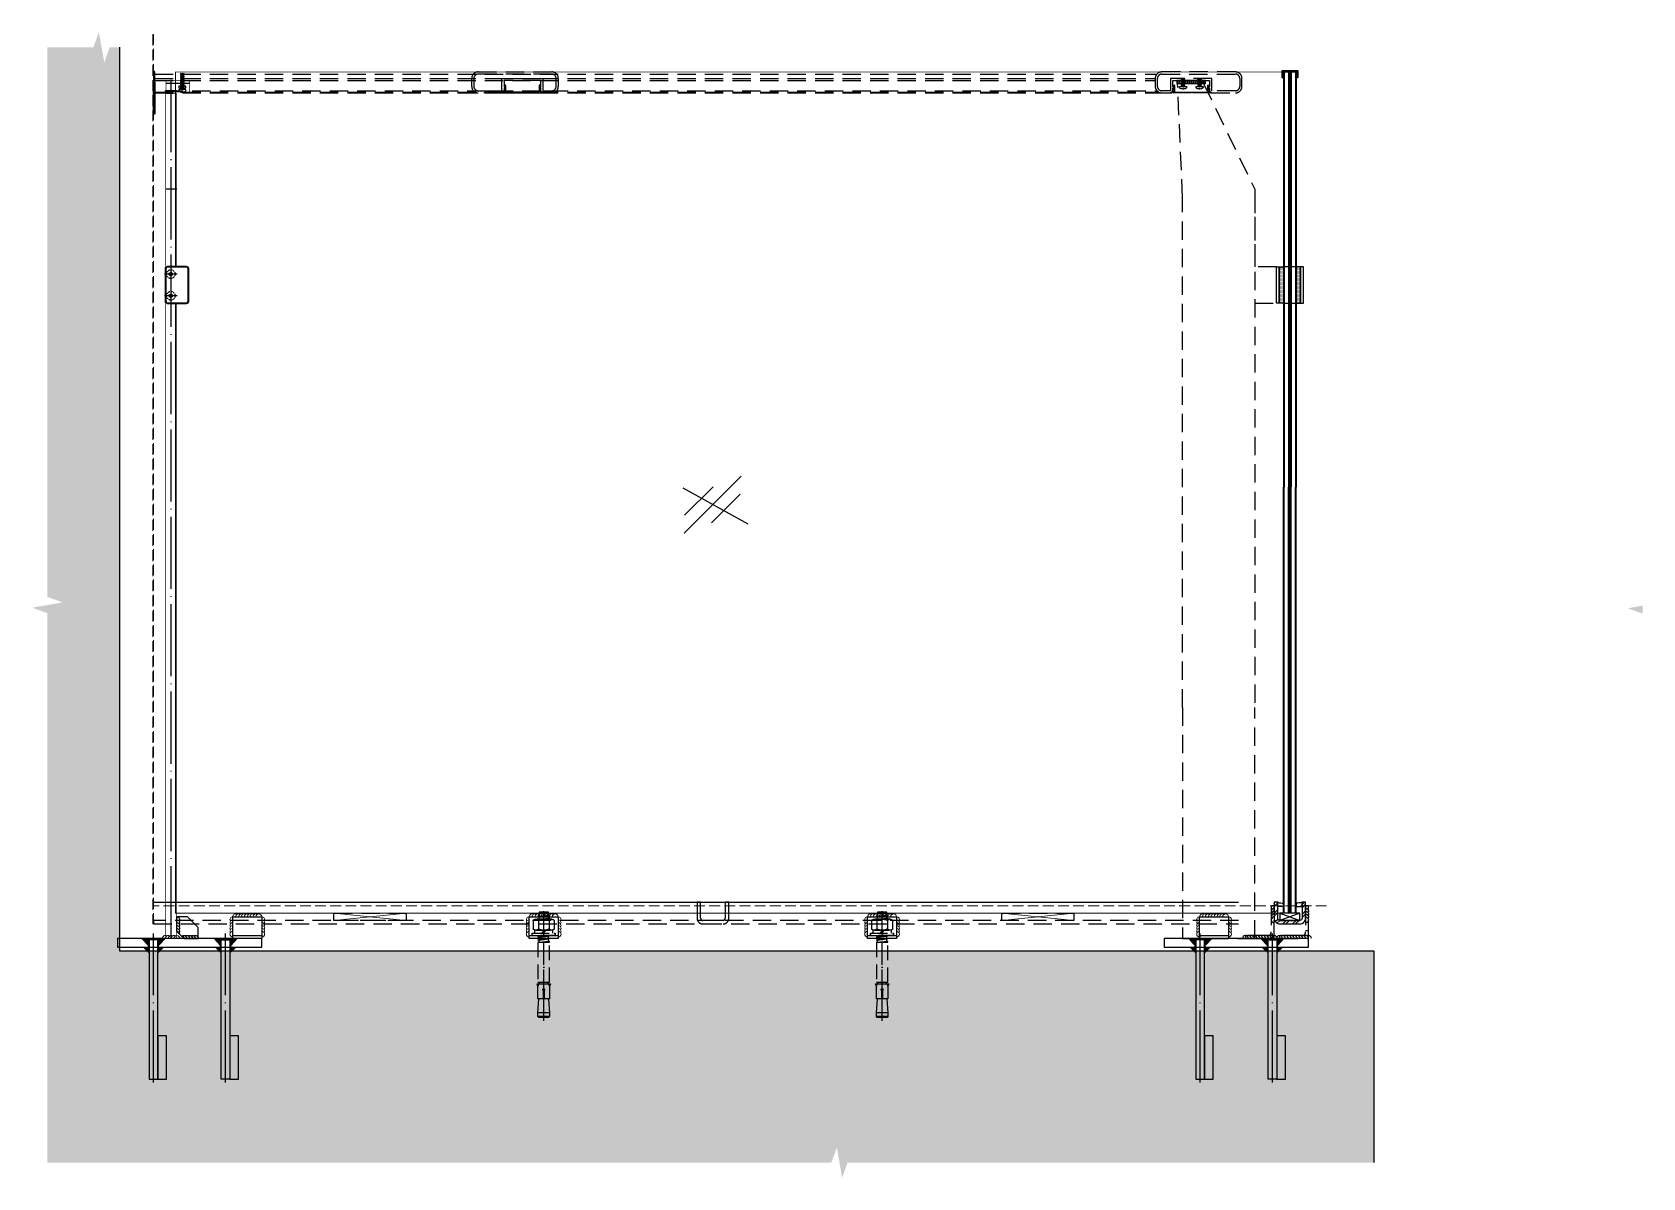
# Model space of a CAD drawing. Header units: millimetres. Extents: x 2 to 2233, y -18 to 1568.
import ezdxf

# ---------------------------------------------------------------- set-up
doc = ezdxf.new("R2010")
doc.units = ezdxf.units.MM
for name, pattern in [('CENTER', [2, 1.25, -0.25, 0.25, -0.25]), ('DASH', [0.35, 0.25, -0.1]), ('DASHED', [19.05, 12.7, -6.35]), ('DOTE', [2.42, 2, -0.2, 0.02, -0.2]), ('HIDDEN', [9.525, 6.35, -3.175])]:
    doc.linetypes.add(name, pattern=pattern)
for name, color, linetype in [('@F03_Section_Glass', 4, 'Continuous'), ('@F05_Section_Steel', 24, 'Continuous'), ('@F09_Submate', 8, 'Continuous'), ('@F17_Gridline_Other', 132, 'Continuous'), ('@F19_DIM', 7, 'Continuous'), ('@F20_Fill', 251, 'Continuous'), ('A-Wind', 4, 'Continuous'), ('DIM', 8, 'Continuous'), ('F01_Section_Alu.E', 92, 'Continuous'), ('F04_Section_Stone', 190, 'Continuous'), ('F06_Section_Steel', 24, 'Continuous'), ('F08_Hardware', 13, 'Continuous'), ('F09_Submate', 8, 'Continuous'), ('F11_Hardware', 13, 'Continuous'), ('F23_Wall', 2, 'Continuous'), ('F25_Stru_Fill', 252, 'Continuous'), ('F26_Dote', 1, 'DOTE'), ('F57_Sign', 240, 'Continuous'), ('F58_Dote', 1, 'DOTE'), ('F_Submate_Other', 250, 'Continuous'), ('pj', 4, 'Continuous'), ('STEEL', 2, 'Continuous'), ('user', 7, 'Continuous'), ('WELD', 8, 'Continuous'), ('window', 54, 'Continuous'), ('XX', 6, 'DASHED'), ('ZX', 1, 'CENTER'), ('图框', 7, 'Continuous')]:
    doc.layers.add(name, color=color, linetype=linetype)
doc.layers.add('JY-11填充层', color=8, linetype='Continuous', lineweight=5)
doc.layers.add('虚线', color=6, linetype='HIDDEN', lineweight=13)
pattern_1 = [(45, (-65008.453, 15002.4512), (-1.122532015, 1.122532015), []), (135, (-65008.453, 15002.4512), (-1.122532015, -1.122532015), [])]
pattern_2 = [(45, (419.8, 348.14), (-112.25, 112.25), [])]
pattern_3 = [(45, (1344.8, 348.14), (-112.25, 112.25), [])]

# ---------------------------------------------------------------- blocks, each defined once
blk = doc.blocks.new('YM02-V')
at = {"layer": 'F06_Section_Steel'}
h = blk.add_hatch(dxfattribs=at)
h.set_pattern_fill('ANSI37', color=4, style=0)
h.set_pattern_definition(pattern_1)
h.paths.add_polyline_path([(0, 66), (0, 50), (2, 50), (2, 56), (10, 56), (10, 57)])
h.paths.add_polyline_path([(12, 64), (12, 56), (20, 56)])
h.paths.add_polyline_path([(12, 57), (10, 57), (10, 56), (12, 56)])
h.paths.add_polyline_path([(12, 44), (10, 44), (10, 43), (12, 43)])
h.paths.add_polyline_path([(10, 43), (10, 44), (2, 44), (2, 50), (0, 50), (0, 34)])
h.paths.add_polyline_path([(20, 44), (12, 44), (12, 36)])
h = blk.add_hatch(dxfattribs=at)
h.set_pattern_fill('ANSI37', color=4, style=0)
h.set_pattern_definition(pattern_1)
h.paths.add_polyline_path([(0, -66), (0, -50), (2, -50), (2, -56), (10, -56), (10, -57)])
h.paths.add_polyline_path([(12, -64), (12, -56), (20, -56)])
h.paths.add_polyline_path([(12, -57), (10, -57), (10, -56), (12, -56)])
h.paths.add_polyline_path([(12, -44), (10, -44), (10, -43), (12, -43)])
h.paths.add_polyline_path([(10, -43), (10, -44), (2, -44), (2, -50), (0, -50), (0, -34)])
h.paths.add_polyline_path([(20, -44), (12, -44), (12, -36)])
at = {"layer": 'F06_Section_Steel', "color": 4}
for p, q in [((10, 57), (0, 66)), ((12, 57), (10, 57)), ((10, 57), (10, 56)), ((12, 64), (20, 56)), ((10, 43), (0, 34)), ((10, 43), (10, 44)), ((12, 43), (10, 43)), ((12, 36), (20, 44)), ((10, -43), (0, -34)), ((12, -43), (10, -43)), ((10, -43), (10, -44)), ((12, -36), (20, -44)), ((10, -57), (0, -66)), ((10, -57), (10, -56)), ((12, -57), (10, -57)), ((12, -64), (20, -56))]:
    blk.add_line(p, q, dxfattribs=at)
at = {"layer": 'F06_Section_Steel'}
for points in [[(12, -100), (12, 100), (0, 100), (0, -100)], [(195, 68), (135, 68), (135, 56), (195, 56), (195, 68)], [(195, 44), (2, 44), (2, 56), (195, 56), (195, 44)], [(195, -44), (2, -44), (2, -56), (195, -56), (195, -44)], [(195, -32), (135, -32), (135, -44), (195, -44), (195, -32)]]:
    blk.add_lwpolyline(points, close=True, dxfattribs=at)
at = {"layer": 'F58_Dote', "ltscale": 50}
for p, q in [((199.6, 50), (-6.9, 50)), ((199.6, -50), (-6.9, -50))]:
    blk.add_line(p, q, dxfattribs=at)
blk = doc.blocks.new('*U98')
at = {"layer": 'JY-11填充层'}
for centre, end in [((4, 0), 180), ((8, 0), 120), ((12, 0), 120), ((16, 0), 120), ((20, 0), 120), ((24, 0), 120)]:
    blk.add_arc(centre, 4, 0, end, dxfattribs=at)
blk = doc.blocks.new('*U14')
at = {"layer": 'JY-11填充层'}
for centre, end in [((4, 0), 180), ((8, 0), 120), ((12, 0), 120), ((16, 0), 120), ((20, 0), 120), ((24, 0), 120), ((28, 0), 120), ((32, 0), 120), ((36, 0), 120)]:
    blk.add_arc(centre, 4, 0, end, dxfattribs=at)
blk = doc.blocks.new('30角钢（平面）')
at = {"layer": '@F05_Section_Steel', "elevation": 0}
for points in [[(171496.2, -73616), (171496.2, -73586), (171456.2, -73586), (171456.2, -73616), (171496.2, -73616)], [(171496.2, -73612), (171496.2, -73612), (171456.2, -73612)]]:
    blk.add_lwpolyline(points, dxfattribs=at)
at = {"layer": 'JY-11填充层', "rotation": 90}
blk.add_blockref('*U98', (171456.2, -73614, 0), dxfattribs=at)
at = {"layer": 'JY-11填充层'}
blk.add_blockref('*U14', (171456.2, -73586, 0), dxfattribs=at)
at = {"layer": 'JY-11填充层', "xscale": -1, "rotation": 270}
blk.add_blockref('*U98', (171496.2, -73614, 0), dxfattribs=at)
blk = doc.blocks.new('A$C2D332B79')
at = {"layer": 'DIM', "linetype": 'DASHED', "ltscale": 450}
blk.add_line((7.2, 0), (358.3, 351.1), dxfattribs=at)
at = {"layer": 'DIM'}
for p, q in [((0, 279.9), (398.5, 58.2)), ((9.8, 110.5), (185.3, 286)), ((176.3, 65), (351.8, 240.6))]:
    blk.add_line(p, q, dxfattribs=at)
blk = doc.blocks.new('FB10X15')
at = {"layer": 'F26_Dote', "linetype": 'DOTE', "ltscale": 10}
blk.add_line((73.7, 0), (-22.3, 0), dxfattribs=at)
at = {"layer": 'XX'}
for p, q in [((-17.3, -5), (-16.1, 5)), ((-14.2, 4), (-15.8, 4)), ((-14.8, -5), (-14.1, 0.7)), ((-13.1, 4.6), (-5.7, 4.6)), ((-2, 2), (-4.6, -0.6)), ((-2, 0.6), (-4.6, -2)), ((0.8, 4), (0, 4)), ((0.2, -5), (1.4, 5)), ((3.3, 4), (1.7, 4)), ((2.7, -5), (3.9, 5)), ((5.8, 4), (4.2, 4)), ((5.2, -5), (5.9, 0.7)), ((66.8, -5), (66.8, 5)), ((70.1, -5), (70.1, 5)), ((-15.1, -4), (-16.8, -4)), ((-14.1, -4), (-14.3, -4)), ((-13.1, -4.6), (-5.7, -4.6)), ((2.4, -4), (0.7, -4)), ((4.9, -4), (3.2, -4)), ((5.9, -4), (5.7, -4))]:
    blk.add_line(p, q, dxfattribs=at)
for points in [[(-17.6, -4), (-20.1, -4), (-20.1, 4), (-16.7, 4)], [(-14.1, 4), (-14.2, 4), (-15.1, -4), (-14.8, -5), (-14.3, -4), (-14.1, -2.7)], [(0, -4.5), (0.2, -5), (0.7, -4), (1.7, 4), (1.4, 5), (0.8, 4), (0, -2.9)], [(5.9, 4), (5.8, 4), (4.9, -4), (5.2, -5), (5.7, -4), (5.9, -2.7)], [(40.3, 3.9), (41.9, 3.9)], [(54.9, -4.1), (66.8, -5), (70.1, -5), (70.9, -4.2), (70.9, 4.2), (70.1, 5), (66.8, 5), (54.9, 4.1)], [(41.9, -3.9), (40.3, -3.9)]]:
    blk.add_lwpolyline(points, dxfattribs=at)
for points in [[(-17.3, -5), (-16.8, -4), (-15.8, 4), (-16.1, 5), (-16.7, 4), (-17.6, -4)], [(-4.6, 8.1), (-2, 8.1), (-2, -8), (-4.6, -8)], [(0, 10.1), (-2, 10.1), (-2, -9.9), (0, -9.9)], [(2.7, -5), (3.2, -4), (4.2, 4), (3.9, 5), (3.3, 4), (2.4, -4)], [(40.3, -5), (5.9, -5), (5.9, 5), (40.3, 5)]]:
    blk.add_lwpolyline(points, close=True, dxfattribs=at)
for points in [[(-13.1, 9.2), (-5.7, 9.2, -0.221695), (-4.6, 6.9), (-4.6, -6.9, -0.221695), (-5.7, -9.2), (-13.1, -9.2, -0.221695), (-14.1, -6.9), (-14.1, 6.9, -0.221695)], [(43.9, -5), (54.9, -5), (54.9, -0.6), (47.4, -0.6, -2.21525), (47.4, 0.6), (54.9, 0.6), (54.9, 5), (43.9, 5), (41.9, 5.8), (41.9, -5.8)]]:
    blk.add_lwpolyline(points, format="xyb", close=True, dxfattribs=at)
for points in [[(-14.1, 6.9, 0.221695), (-13.1, 4.6, 0.233154), (-13.1, -4.6, 0.221695), (-14.1, -6.9)], [(-4.6, 6.9, -0.221695), (-5.7, 4.6, -0.233154), (-5.7, -4.6, -0.221695), (-4.6, -6.9)]]:
    blk.add_lwpolyline(points, format="xyb", dxfattribs=at)
for centre, start, end in [((40.1, 23.2), 275.4121, 281.6494), ((40.1, -23.2), 78.3506, 84.5879)]:
    blk.add_arc(centre, 18.6, start, end, dxfattribs=at)
blk = doc.blocks.new('肋板')
at = {"layer": '@F05_Section_Steel', "elevation": 0}
blk.add_lwpolyline([(-135353.8, 59079.8), (-135373.8, 59079.8), (-135373.8, 59094.8), (-135358.8, 59109.8), (-135343.8, 59109.8), (-135343.8, 59089.8)], close=True, dxfattribs=at)
at = {"layer": 'WELD'}
for centre, start, end in [((-135343.8, 59105.8, 0), 90, 210), ((-135343.8, 59101.8, 0), 90, 210), ((-135343.8, 59097.8, 0), 90, 210), ((-135343.8, 59101.8, 0), 90, 150), ((-135343.8, 59097.8, 0), 90, 150), ((-135369.8, 59079.8, 0), 60, 180), ((-135365.8, 59079.8, 0), 60, 180), ((-135365.8, 59079.8, 0), 120, 180), ((-135361.8, 59079.8, 0), 60, 180), ((-135361.8, 59079.8, 0), 120, 180), ((-135357.8, 59079.8, 0), 60, 180), ((-135357.8, 59079.8, 0), 120, 180), ((-135353.8, 59079.8, 0), 60, 180), ((-135353.8, 59079.8, 0), 120, 180), ((-135349.8, 59079.8, 0), 90, 180), ((-135349.8, 59079.8, 0), 120, 180), ((-135343.8, 59093.8, 0), 90, 210), ((-135343.8, 59089.8, 0), 90, 210), ((-135343.8, 59085.8, 0), 90, 180), ((-135343.8, 59093.8, 0), 90, 150), ((-135343.8, 59089.8, 0), 90, 150), ((-135343.8, 59085.8, 0), 90, 150)]:
    blk.add_arc(centre, 4, start, end, dxfattribs=at)
blk = doc.blocks.new('*U100')
at = {"layer": 'A-Wind'}
for p, q in [((3, 0), (-3, 0)), ((-3, 0), (-3, -590)), ((3, 0), (4, -1)), ((3, 0), (3, -590)), ((12.5, 0), (6.5, 0)), ((6.5, 0), (6.5, -590)), ((12.5, 0), (13.5, -1)), ((12.5, 0), (12.5, -590)), ((-3, 0), (-4, -1)), ((-4, -1), (-4, -590)), ((4, -1), (4, -590)), ((5.5, -1), (4, -1)), ((6.5, 0), (5.5, -1)), ((5.5, -1), (5.5, -590)), ((13.5, -1), (13.5, -590))]:
    blk.add_line(p, q, dxfattribs=at)
at = {"layer": 'pj', "ltscale": 25, "const_width": 1.56}
blk.add_lwpolyline([(4.8, -1), (4.8, -590)], dxfattribs=at)
blk = doc.blocks.new('*U101')
at = {"layer": 'A-Wind'}
for p, q in [((3, 0), (-3, 0)), ((-3, 0), (-3, -575)), ((3, 0), (4, -1)), ((3, 0), (3, -575)), ((12.5, 0), (6.5, 0)), ((6.5, 0), (6.5, -575)), ((12.5, 0), (13.5, -1)), ((12.5, 0), (12.5, -575)), ((-3, 0), (-4, -1)), ((-4, -1), (-4, -575)), ((4, -1), (4, -575)), ((5.5, -1), (4, -1)), ((6.5, 0), (5.5, -1)), ((5.5, -1), (5.5, -575)), ((13.5, -1), (13.5, -575))]:
    blk.add_line(p, q, dxfattribs=at)
at = {"layer": 'pj', "ltscale": 25, "const_width": 1.56}
blk.add_lwpolyline([(4.8, -1), (4.8, -575)], dxfattribs=at)
blk = doc.blocks.new('U槽')
at = {"layer": '@F20_Fill'}
h = blk.add_hatch(dxfattribs=at)
h.set_pattern_fill('ANSI32', color=256, scale=2, style=0)
h.set_pattern_definition([(45, (0, 0), (-6.7352, 6.7352), []), (45, (4.49, 0), (-6.7352, 6.7352), [])])
h.paths.add_polyline_path([(-4.2, -22, -0.414214), (-7.2, -25), (-34.8, -25, -0.414214), (-37.8, -22), (-37.8, 0), (-42.8, 0), (-42.8, -22, 0.414214), (-34.8, -30), (-7.2, -30, 0.414214), (0.8, -22), (0.8, 0), (-4.2, 0)])
at = {"layer": '@F05_Section_Steel', "color": 8}
blk.add_lwpolyline([(-7.2, -15), (-34.8, -15), (-34.8, -25), (-7.2, -25)], close=True, dxfattribs=at)
for points in [[(-34.8, -15), (-7.2, -25)], [(-7.2, -15), (-34.8, -25)]]:
    blk.add_lwpolyline(points, dxfattribs=at)
at = {"layer": 'F06_Section_Steel'}
blk.add_lwpolyline([(0.8, -22), (0.8, 0), (-4.2, 0), (-4.2, -22, -0.414214), (-7.2, -25), (-34.8, -25, -0.414214), (-37.8, -22), (-37.8, 0), (-42.8, 0), (-42.8, -22, 0.414214), (-34.8, -30), (-7.2, -30, 0.414214)], format="xyb", close=True, dxfattribs=at)
blk = doc.blocks.new('*U106')
at = {"layer": 'F_Submate_Other', "color": 8, "extrusion": (7.4988e-33, 1.22465e-16, -1)}
for centre, end in [((-4, 0), 0), ((-8, 0), 300), ((-12, 0), 300), ((-16, 0), 300)]:
    blk.add_arc(centre, 4, 180, end, dxfattribs=at)
blk = doc.blocks.new('*U107')
at = {"layer": 'F_Submate_Other', "color": 8, "extrusion": (7.4988e-33, 1.22465e-16, -1)}
for centre, end in [((-4, 0), 0), ((-8, 0), 300), ((-12, 0), 300), ((-16, 0), 300), ((-20, 0), 300), ((-24, 0), 300), ((-28, 0), 300), ((-32, 0), 300), ((-36, 0), 300), ((-40, 0), 300), ((-44, 0), 300)]:
    blk.add_arc(centre, 4, 180, end, dxfattribs=at)
blk = doc.blocks.new('*U110')
at = {"layer": 'JY-11填充层'}
for centre, end in [((4, 0), 180), ((8, 0), 120), ((12, 0), 120), ((16, 0), 120), ((20, 0), 120)]:
    blk.add_arc(centre, 4, 0, end, dxfattribs=at)
blk = doc.blocks.new('*U103')
at = {"layer": 'pj'}
for p, q in [((-2.1, 0), (-2.1, -0.5)), ((-2.5, -0.8), (2.5, -0.4)), ((-2.5, -0.8), (2.5, -0.4)), ((-2.1, -0.5), (-2.5, -0.8)), ((-2.5, -0.8), (-2.5, -0.8)), ((-2.5, -0.8), (-2.1, -1.1)), ((-2.5, -1.6), (2.5, -1.2)), ((-2.5, -1.6), (2.5, -1.2)), ((-2.1, -1.3), (-2.5, -1.6)), ((-2.5, -1.6), (-2.5, -1.6)), ((-2.5, -1.6), (-2.1, -1.9)), ((-2.5, -2.4), (2.5, -2)), ((-2.5, -2.4), (2.5, -2)), ((-2.5, -2.4), (-2.1, -2.1)), ((-2.1, -2.7), (-2.5, -2.4)), ((-2.5, -2.4), (-2.5, -2.4)), ((-2.5, -3.2), (2.5, -2.8)), ((-2.5, -3.2), (2.5, -2.8)), ((-2.5, -3.2), (-2.1, -2.9)), ((-2.5, -3.2), (-2.5, -3.2)), ((-2.1, -3.5), (-2.5, -3.2)), ((-2.5, -4), (2.5, -3.6)), ((-2.5, -4), (2.5, -3.6)), ((-2.5, -4), (-2.1, -3.7)), ((-2.5, -4), (-2.5, -4)), ((-2.1, -4.3), (-2.5, -4)), ((-2.5, -4.8), (2.5, -4.4)), ((-2.5, -4.8), (2.5, -4.4)), ((-2.5, -4.8), (-2.1, -4.5)), ((-2.5, -4.8), (-2.5, -4.8)), ((-2.1, -5.1), (-2.5, -4.8)), ((-2.5, -5.6), (2.5, -5.2)), ((-2.5, -5.6), (2.5, -5.2)), ((-2.5, -5.6), (-2.1, -5.3)), ((-2.5, -5.6), (-2.5, -5.6)), ((-2.1, -5.9), (-2.5, -5.6)), ((-2.5, -6.4), (2.5, -6)), ((-2.5, -6.4), (2.5, -6)), ((-2.5, -6.4), (-2.1, -6.1)), ((-2.5, -6.4), (-2.5, -6.4)), ((-2.1, -6.7), (-2.5, -6.4)), ((-2.5, -7.2), (2.5, -6.8)), ((-2.5, -7.2), (2.5, -6.8)), ((-2.5, -7.2), (-2.1, -6.9)), ((-2.5, -7.2), (-2.5, -7.2)), ((-2.1, -7.5), (-2.5, -7.2)), ((-2.5, -8), (2.5, -7.6)), ((-2.5, -8), (2.5, -7.6)), ((-2.5, -8), (-2.1, -7.7)), ((-2.1, -8.3), (-2.5, -8)), ((-2.5, -8), (-2.5, -8)), ((-2.5, -8.8), (2.5, -8.4)), ((-2.5, -8.8), (2.5, -8.4)), ((-2.1, -8.5), (-2.5, -8.8)), ((-2.5, -8.8), (-2.5, -8.8)), ((-2.5, -8.8), (-2.1, -9.1)), ((-2.5, -9.6), (2.5, -9.2)), ((-2.5, -9.6), (2.5, -9.2)), ((-2.1, -9.3), (-2.5, -9.6)), ((-2.5, -9.6), (-2.5, -9.6)), ((-2.5, -9.6), (-2.1, -9.9)), ((-2.5, -10.4), (2.5, -10)), ((-2.5, -10.4), (2.5, -10)), ((-2.5, -10.4), (-2.1, -10.1)), ((-2.1, -10.7), (-2.5, -10.4)), ((-2.5, -10.4), (-2.5, -10.4)), ((-2.1, -0.5), (2.1, -0.1)), ((-2.1, -1.1), (2.1, -0.7)), ((-2.1, -1.3), (2.1, -0.9)), ((-2.1, -1.1), (-2.1, -1.3)), ((-2.1, -1.9), (2.1, -1.5)), ((-2.1, -2.1), (2.1, -1.7)), ((-2.1, -1.9), (-2.1, -2)), ((-2.1, -2.1), (-2.1, -2)), ((-2.1, -2.7), (2.1, -2.3)), ((-2.1, -2.9), (2.1, -2.5)), ((-2.1, -2.7), (-2.1, -2.8)), ((-2.1, -2.9), (-2.1, -2.8)), ((-2.1, -3.5), (2.1, -3.1)), ((-2.1, -3.7), (2.1, -3.3)), ((-2.1, -3.5), (-2.1, -3.6)), ((-2.1, -3.7), (-2.1, -3.6)), ((-2.1, -4.3), (2.1, -3.9)), ((-2.1, -4.5), (2.1, -4.1)), ((-2.1, -4.3), (-2.1, -4.4)), ((-2.1, -4.5), (-2.1, -4.4)), ((-2.1, -5.1), (2.1, -4.7)), ((-2.1, -5.3), (2.1, -4.9)), ((-2.1, -5.1), (-2.1, -5.2)), ((-2.1, -5.3), (-2.1, -5.2)), ((-2.1, -5.9), (2.1, -5.5)), ((-2.1, -6.1), (2.1, -5.7)), ((-2.1, -5.9), (-2.1, -6)), ((-2.1, -6.1), (-2.1, -6)), ((-2.1, -6.7), (2.1, -6.3)), ((-2.1, -6.9), (2.1, -6.5)), ((-2.1, -6.7), (-2.1, -6.8)), ((-2.1, -6.9), (-2.1, -6.8)), ((-2.1, -7.5), (2.1, -7.1)), ((-2.1, -7.7), (2.1, -7.3)), ((-2.1, -7.7), (-2.1, -7.5)), ((-2.1, -8.3), (2.1, -7.9)), ((-2.1, -8.5), (2.1, -8.1)), ((-2.1, -8.4), (-2.1, -8.3)), ((-2.1, -8.4), (-2.1, -8.5)), ((-2.1, -9.1), (2.1, -8.7)), ((-2.1, -9.3), (2.1, -8.9)), ((-2.1, -9.1), (-2.1, -9.3)), ((-2.1, -9.9), (2.1, -9.5)), ((-2.1, -10.1), (2.1, -9.7)), ((-2.1, -9.9), (-2.1, -10)), ((-2.1, -10.1), (-2.1, -10)), ((-2.1, -10.7), (2.1, -10.3)), ((-2.1, -10.8), (-2.1, -10.7)), ((2.5, -10.8), (-2.1, -10.8)), ((-0.9, -10.8), (2.1, -10.5)), ((1.8, -10.8), (2.5, -10.8)), ((2.1, 0), (2.1, -0.1)), ((2.1, -0.1), (2.5, -0.4)), ((2.5, -0.4), (2.1, -0.7)), ((2.1, -0.7), (2.1, -0.9)), ((2.1, -0.9), (2.5, -1.2)), ((2.5, -1.2), (2.1, -1.5)), ((2.1, -1.5), (2.1, -1.6)), ((2.1, -1.7), (2.1, -1.6)), ((2.5, -2), (2.1, -1.7)), ((2.1, -2.3), (2.5, -2)), ((2.1, -2.3), (2.1, -2.4)), ((2.1, -2.5), (2.1, -2.4)), ((2.5, -2.8), (2.1, -2.5)), ((2.1, -3.1), (2.5, -2.8)), ((2.1, -3.1), (2.1, -3.2)), ((2.1, -3.3), (2.1, -3.2)), ((2.5, -3.6), (2.1, -3.3)), ((2.1, -3.9), (2.5, -3.6)), ((2.1, -3.9), (2.1, -4)), ((2.1, -4.1), (2.1, -4)), ((2.5, -4.4), (2.1, -4.1)), ((2.1, -4.7), (2.5, -4.4)), ((2.1, -4.7), (2.1, -4.8)), ((2.1, -4.9), (2.1, -4.8)), ((2.5, -5.2), (2.1, -4.9)), ((2.1, -5.5), (2.5, -5.2)), ((2.1, -5.5), (2.1, -5.6)), ((2.1, -5.7), (2.1, -5.6)), ((2.5, -6), (2.1, -5.7)), ((2.1, -6.3), (2.5, -6)), ((2.1, -6.3), (2.1, -6.4)), ((2.1, -6.5), (2.1, -6.4)), ((2.5, -6.8), (2.1, -6.5)), ((2.1, -7.1), (2.5, -6.8)), ((2.1, -7.3), (2.1, -7.1)), ((2.5, -7.6), (2.1, -7.3)), ((2.1, -7.9), (2.5, -7.6)), ((2.1, -8), (2.1, -7.9)), ((2.1, -8), (2.1, -8.1)), ((2.1, -8.1), (2.5, -8.4)), ((2.5, -8.4), (2.1, -8.7)), ((2.1, -8.7), (2.1, -8.9)), ((2.1, -8.9), (2.5, -9.2)), ((2.5, -9.2), (2.1, -9.5)), ((2.1, -9.5), (2.1, -9.6)), ((2.1, -9.7), (2.1, -9.6)), ((2.5, -10), (2.1, -9.7)), ((2.1, -10.3), (2.5, -10)), ((2.1, -10.5), (2.1, -10.3)), ((2.5, -10.8), (2.1, -10.5)), ((2.5, -0.4), (2.5, -0.4)), ((2.5, -1.2), (2.5, -1.2)), ((2.5, -2), (2.5, -2)), ((2.5, -2.8), (2.5, -2.8)), ((2.5, -3.6), (2.5, -3.6)), ((2.5, -4.4), (2.5, -4.4)), ((2.5, -5.2), (2.5, -5.2)), ((2.5, -6), (2.5, -6)), ((2.5, -6.8), (2.5, -6.8)), ((2.5, -7.6), (2.5, -7.6)), ((2.5, -8.4), (2.5, -8.4)), ((2.5, -9.2), (2.5, -9.2)), ((2.5, -10), (2.5, -10)), ((2.5, -10.8), (2.5, -10.8))]:
    blk.add_line(p, q, dxfattribs=at)
blk.add_lwpolyline([(-4.8, 2.1), (-4.8, 0), (4.8, 0), (4.8, 2.1, 0.148437), (0.4, 3.7), (0.4, 3.5), (-0.4, 3.5), (-0.4, 3.7, 0.148437)], format="xyb", close=True, dxfattribs=at)
at = {"layer": 'ZX', "ltscale": 0.1}
blk.add_line((0, 4.7), (0, -11.8), dxfattribs=at)
blk = doc.blocks.new('*U23')
at = {"layer": 'pj'}
for p, q in [((-2.1, 0), (-2.1, -0.5)), ((-2.5, -0.8), (2.5, -0.4)), ((-2.5, -0.8), (2.5, -0.4)), ((-2.1, -0.5), (-2.5, -0.8)), ((-2.5, -0.8), (-2.5, -0.8)), ((-2.5, -0.8), (-2.1, -1.1)), ((-2.5, -1.6), (2.5, -1.2)), ((-2.5, -1.6), (2.5, -1.2)), ((-2.1, -1.3), (-2.5, -1.6)), ((-2.5, -1.6), (-2.5, -1.6)), ((-2.5, -1.6), (-2.1, -1.9)), ((-2.5, -2.4), (2.5, -2)), ((-2.5, -2.4), (2.5, -2)), ((-2.5, -2.4), (-2.1, -2.1)), ((-2.1, -2.7), (-2.5, -2.4)), ((-2.5, -2.4), (-2.5, -2.4)), ((-2.5, -3.2), (2.5, -2.8)), ((-2.5, -3.2), (2.5, -2.8)), ((-2.5, -3.2), (-2.1, -2.9)), ((-2.5, -3.2), (-2.5, -3.2)), ((-2.1, -3.5), (-2.5, -3.2)), ((-2.5, -4), (2.5, -3.6)), ((-2.5, -4), (2.5, -3.6)), ((-2.5, -4), (-2.1, -3.7)), ((-2.5, -4), (-2.5, -4)), ((-2.1, -4.3), (-2.5, -4)), ((-2.5, -4.8), (2.5, -4.4)), ((-2.5, -4.8), (2.5, -4.4)), ((-2.5, -4.8), (-2.1, -4.5)), ((-2.5, -4.8), (-2.5, -4.8)), ((-2.1, -5.1), (-2.5, -4.8)), ((-2.5, -5.6), (2.5, -5.2)), ((-2.5, -5.6), (2.5, -5.2)), ((-2.5, -5.6), (-2.1, -5.3)), ((-2.5, -5.6), (-2.5, -5.6)), ((-2.1, -5.9), (-2.5, -5.6)), ((-2.5, -6.4), (2.5, -6)), ((-2.5, -6.4), (2.5, -6)), ((-2.5, -6.4), (-2.1, -6.1)), ((-2.5, -6.4), (-2.5, -6.4)), ((-2.1, -6.7), (-2.5, -6.4)), ((-2.5, -7.2), (2.5, -6.8)), ((-2.5, -7.2), (2.5, -6.8)), ((-2.5, -7.2), (-2.1, -6.9)), ((-2.5, -7.2), (-2.5, -7.2)), ((-2.1, -7.5), (-2.5, -7.2)), ((-2.5, -8), (2.5, -7.6)), ((-2.5, -8), (2.5, -7.6)), ((-2.5, -8), (-2.1, -7.7)), ((-2.5, -8), (-2.5, -8)), ((-2.1, -8.3), (-2.5, -8)), ((-2.5, -8.8), (2.5, -8.4)), ((-2.5, -8.8), (2.5, -8.4)), ((-2.5, -8.8), (-2.1, -8.5)), ((-2.5, -8.8), (-2.5, -8.8)), ((-2.1, -9.1), (-2.5, -8.8)), ((-2.5, -9.6), (2.5, -9.2)), ((-2.5, -9.6), (2.5, -9.2)), ((-2.5, -9.6), (-2.1, -9.3)), ((-2.5, -9.6), (-2.5, -9.6)), ((-2.1, -9.9), (-2.5, -9.6)), ((-2.5, -10.4), (2.5, -10)), ((-2.5, -10.4), (2.5, -10)), ((-2.5, -10.4), (-2.1, -10.1)), ((-2.5, -10.4), (-2.5, -10.4)), ((-2.1, -10.7), (-2.5, -10.4)), ((-2.5, -11.2), (2.5, -10.8)), ((-2.5, -11.2), (2.5, -10.8)), ((-2.5, -11.2), (-2.1, -10.9)), ((-2.5, -11.2), (-2.5, -11.2)), ((-2.1, -11.5), (-2.5, -11.2)), ((-2.5, -12), (2.5, -11.6)), ((-2.5, -12), (2.5, -11.6)), ((-2.5, -12), (-2.1, -11.7)), ((-2.5, -12), (-2.5, -12)), ((-2.1, -12.3), (-2.5, -12)), ((-2.5, -12.8), (2.5, -12.4)), ((-2.5, -12.8), (2.5, -12.4)), ((-2.5, -12.8), (-2.1, -12.5)), ((-2.5, -12.8), (-2.5, -12.8)), ((-2.1, -13.1), (-2.5, -12.8)), ((-2.5, -13.6), (2.5, -13.2)), ((-2.5, -13.6), (2.5, -13.2)), ((-2.5, -13.6), (-2.1, -13.3)), ((-2.5, -13.6), (-2.5, -13.6)), ((-2.1, -13.9), (-2.5, -13.6)), ((-2.5, -14.4), (2.5, -14)), ((-2.5, -14.4), (2.5, -14)), ((-2.5, -14.4), (-2.1, -14.1)), ((-2.1, -14.7), (-2.5, -14.4)), ((-2.5, -14.4), (-2.5, -14.4)), ((-2.5, -15.2), (2.5, -14.8)), ((-2.5, -15.2), (2.5, -14.8)), ((-2.1, -14.9), (-2.5, -15.2)), ((-2.5, -15.2), (-2.5, -15.2)), ((-2.5, -15.2), (-2.1, -15.5)), ((-2.5, -16), (2.5, -15.6)), ((-2.5, -16), (2.5, -15.6)), ((-2.1, -15.7), (-2.5, -16)), ((-2.5, -16), (-2.5, -16)), ((-2.5, -16), (-2.1, -16.3)), ((-2.5, -16.8), (2.5, -16.4)), ((-2.5, -16.8), (2.5, -16.4)), ((-2.5, -16.8), (-2.1, -16.5)), ((-2.1, -17.1), (-2.5, -16.8)), ((-2.5, -16.8), (-2.5, -16.8)), ((-2.1, -0.5), (2.1, -0.1)), ((-2.1, -1.1), (2.1, -0.7)), ((-2.1, -1.3), (2.1, -0.9)), ((-2.1, -1.1), (-2.1, -1.3)), ((-2.1, -1.9), (2.1, -1.5)), ((-2.1, -2.1), (2.1, -1.7)), ((-2.1, -1.9), (-2.1, -2)), ((-2.1, -2.1), (-2.1, -2)), ((-2.1, -2.7), (2.1, -2.3)), ((-2.1, -2.9), (2.1, -2.5)), ((-2.1, -2.7), (-2.1, -2.8)), ((-2.1, -2.9), (-2.1, -2.8)), ((-2.1, -3.5), (2.1, -3.1)), ((-2.1, -3.7), (2.1, -3.3)), ((-2.1, -3.5), (-2.1, -3.6)), ((-2.1, -3.7), (-2.1, -3.6)), ((-2.1, -4.3), (2.1, -3.9)), ((-2.1, -4.5), (2.1, -4.1)), ((-2.1, -4.3), (-2.1, -4.4)), ((-2.1, -4.5), (-2.1, -4.4)), ((-2.1, -5.1), (2.1, -4.7)), ((-2.1, -5.3), (2.1, -4.9)), ((-2.1, -5.1), (-2.1, -5.2)), ((-2.1, -5.3), (-2.1, -5.2)), ((-2.1, -5.9), (2.1, -5.5)), ((-2.1, -6.1), (2.1, -5.7)), ((-2.1, -5.9), (-2.1, -6)), ((-2.1, -6.1), (-2.1, -6)), ((-2.1, -6.7), (2.1, -6.3)), ((-2.1, -6.9), (2.1, -6.5)), ((-2.1, -6.7), (-2.1, -6.8)), ((-2.1, -6.9), (-2.1, -6.8)), ((-2.1, -7.5), (2.1, -7.1)), ((-2.1, -7.7), (2.1, -7.3)), ((-2.1, -7.5), (-2.1, -7.6)), ((-2.1, -7.7), (-2.1, -7.6)), ((-2.1, -8.3), (2.1, -7.9)), ((-2.1, -8.5), (2.1, -8.1)), ((-2.1, -8.3), (-2.1, -8.4)), ((-2.1, -8.5), (-2.1, -8.4)), ((-2.1, -9.1), (2.1, -8.7)), ((-2.1, -9.3), (2.1, -8.9)), ((-2.1, -9.1), (-2.1, -9.2)), ((-2.1, -9.3), (-2.1, -9.2)), ((-2.1, -9.9), (2.1, -9.5)), ((-2.1, -10.1), (2.1, -9.7)), ((-2.1, -9.9), (-2.1, -10)), ((-2.1, -10.1), (-2.1, -10)), ((-2.1, -10.7), (2.1, -10.3)), ((-2.1, -10.9), (2.1, -10.5)), ((-2.1, -10.7), (-2.1, -10.8)), ((-2.1, -10.9), (-2.1, -10.8)), ((-2.1, -11.5), (2.1, -11.1)), ((-2.1, -11.7), (2.1, -11.3)), ((-2.1, -11.5), (-2.1, -11.6)), ((-2.1, -11.7), (-2.1, -11.6)), ((-2.1, -12.3), (2.1, -11.9)), ((-2.1, -12.5), (2.1, -12.1)), ((-2.1, -12.3), (-2.1, -12.4)), ((-2.1, -12.5), (-2.1, -12.4)), ((-2.1, -13.1), (2.1, -12.7)), ((-2.1, -13.3), (2.1, -12.9)), ((-2.1, -13.1), (-2.1, -13.2)), ((-2.1, -13.3), (-2.1, -13.2)), ((-2.1, -13.9), (2.1, -13.5)), ((-2.1, -14.1), (2.1, -13.7)), ((-2.1, -14.1), (-2.1, -13.9)), ((-2.1, -14.7), (2.1, -14.3)), ((-2.1, -14.9), (2.1, -14.5)), ((-2.1, -14.8), (-2.1, -14.7)), ((-2.1, -14.8), (-2.1, -14.9)), ((-2.1, -15.5), (2.1, -15.1)), ((-2.1, -15.7), (2.1, -15.3)), ((-2.1, -15.5), (-2.1, -15.7)), ((-2.1, -16.3), (2.1, -15.9)), ((-2.1, -16.5), (2.1, -16.1)), ((-2.1, -16.3), (-2.1, -16.4)), ((-2.1, -16.5), (-2.1, -16.4)), ((-2.1, -17.1), (2.1, -16.7)), ((-2.1, -17.2), (-2.1, -17.1)), ((2.5, -17.2), (-2.1, -17.2)), ((-0.9, -17.2), (2.1, -16.9)), ((1.8, -17.2), (2.5, -17.2)), ((2.1, 0), (2.1, -0.1)), ((2.1, -0.1), (2.5, -0.4)), ((2.5, -0.4), (2.1, -0.7)), ((2.1, -0.7), (2.1, -0.9)), ((2.1, -0.9), (2.5, -1.2)), ((2.5, -1.2), (2.1, -1.5)), ((2.1, -1.5), (2.1, -1.6)), ((2.1, -1.7), (2.1, -1.6)), ((2.5, -2), (2.1, -1.7)), ((2.1, -2.3), (2.5, -2)), ((2.1, -2.3), (2.1, -2.4)), ((2.1, -2.5), (2.1, -2.4)), ((2.5, -2.8), (2.1, -2.5)), ((2.1, -3.1), (2.5, -2.8)), ((2.1, -3.1), (2.1, -3.2)), ((2.1, -3.3), (2.1, -3.2)), ((2.5, -3.6), (2.1, -3.3)), ((2.1, -3.9), (2.5, -3.6)), ((2.1, -3.9), (2.1, -4)), ((2.1, -4.1), (2.1, -4)), ((2.5, -4.4), (2.1, -4.1)), ((2.1, -4.7), (2.5, -4.4)), ((2.1, -4.7), (2.1, -4.8)), ((2.1, -4.9), (2.1, -4.8)), ((2.5, -5.2), (2.1, -4.9)), ((2.1, -5.5), (2.5, -5.2)), ((2.1, -5.5), (2.1, -5.6)), ((2.1, -5.7), (2.1, -5.6)), ((2.5, -6), (2.1, -5.7)), ((2.1, -6.3), (2.5, -6)), ((2.1, -6.3), (2.1, -6.4)), ((2.1, -6.5), (2.1, -6.4)), ((2.5, -6.8), (2.1, -6.5)), ((2.1, -7.1), (2.5, -6.8)), ((2.1, -7.1), (2.1, -7.2)), ((2.1, -7.3), (2.1, -7.2)), ((2.5, -7.6), (2.1, -7.3)), ((2.1, -7.9), (2.5, -7.6)), ((2.1, -7.9), (2.1, -8)), ((2.1, -8.1), (2.1, -8)), ((2.5, -8.4), (2.1, -8.1)), ((2.1, -8.7), (2.5, -8.4)), ((2.1, -8.7), (2.1, -8.8)), ((2.1, -8.9), (2.1, -8.8)), ((2.5, -9.2), (2.1, -8.9)), ((2.1, -9.5), (2.5, -9.2)), ((2.1, -9.5), (2.1, -9.6)), ((2.1, -9.7), (2.1, -9.6)), ((2.5, -10), (2.1, -9.7)), ((2.1, -10.3), (2.5, -10)), ((2.1, -10.3), (2.1, -10.4)), ((2.1, -10.5), (2.1, -10.4)), ((2.5, -10.8), (2.1, -10.5)), ((2.1, -11.1), (2.5, -10.8)), ((2.1, -11.1), (2.1, -11.2)), ((2.1, -11.3), (2.1, -11.2)), ((2.5, -11.6), (2.1, -11.3)), ((2.1, -11.9), (2.5, -11.6)), ((2.1, -11.9), (2.1, -12)), ((2.1, -12.1), (2.1, -12)), ((2.5, -12.4), (2.1, -12.1)), ((2.1, -12.7), (2.5, -12.4)), ((2.1, -12.7), (2.1, -12.8)), ((2.1, -12.9), (2.1, -12.8)), ((2.5, -13.2), (2.1, -12.9)), ((2.1, -13.5), (2.5, -13.2)), ((2.1, -13.7), (2.1, -13.5)), ((2.5, -14), (2.1, -13.7)), ((2.1, -14.3), (2.5, -14)), ((2.1, -14.4), (2.1, -14.3)), ((2.1, -14.4), (2.1, -14.5)), ((2.1, -14.5), (2.5, -14.8)), ((2.5, -14.8), (2.1, -15.1)), ((2.1, -15.1), (2.1, -15.3)), ((2.1, -15.3), (2.5, -15.6)), ((2.5, -15.6), (2.1, -15.9)), ((2.1, -15.9), (2.1, -16)), ((2.1, -16.1), (2.1, -16)), ((2.5, -16.4), (2.1, -16.1)), ((2.1, -16.7), (2.5, -16.4)), ((2.1, -16.9), (2.1, -16.7)), ((2.5, -17.2), (2.1, -16.9)), ((2.5, -0.4), (2.5, -0.4)), ((2.5, -1.2), (2.5, -1.2)), ((2.5, -2), (2.5, -2)), ((2.5, -2.8), (2.5, -2.8)), ((2.5, -3.6), (2.5, -3.6)), ((2.5, -4.4), (2.5, -4.4)), ((2.5, -5.2), (2.5, -5.2)), ((2.5, -6), (2.5, -6)), ((2.5, -6.8), (2.5, -6.8)), ((2.5, -7.6), (2.5, -7.6)), ((2.5, -8.4), (2.5, -8.4)), ((2.5, -9.2), (2.5, -9.2)), ((2.5, -10), (2.5, -10)), ((2.5, -10.8), (2.5, -10.8)), ((2.5, -11.6), (2.5, -11.6)), ((2.5, -12.4), (2.5, -12.4)), ((2.5, -13.2), (2.5, -13.2)), ((2.5, -14), (2.5, -14)), ((2.5, -14.8), (2.5, -14.8)), ((2.5, -15.6), (2.5, -15.6)), ((2.5, -16.4), (2.5, -16.4)), ((2.5, -17.2), (2.5, -17.2))]:
    blk.add_line(p, q, dxfattribs=at)
blk.add_lwpolyline([(-4.8, 2.1), (-4.8, 0), (4.8, 0), (4.8, 2.1, 0.148437), (0.4, 3.7), (0.4, 3.5), (-0.4, 3.5), (-0.4, 3.7, 0.148437)], format="xyb", close=True, dxfattribs=at)
at = {"layer": 'ZX', "ltscale": 0.1}
blk.add_line((0, 4.7), (0, -18.2), dxfattribs=at)

msp = doc.modelspace()

# ---------------------------------------------------------------- hatches: boundary and pattern name
at = {"layer": 'F09_Submate', "linetype": 'ByBlock'}
h = msp.add_hatch(dxfattribs=at)
h.set_pattern_fill('DOTS', color=8, scale=0.75, style=0)
h.set_pattern_definition([(0, (-4771304.2913, -2191643.3255), (0.5953125, 1.190625), [0, -1.190625])])
edge = h.paths.add_edge_path()
edge.add_arc((171.8, 1453.3), 2, 90, 179.9327)
edge.add_line((169.8, 1453.3), (169.8, 1513.1))
edge.add_line((169.8, 1513.1), (169.8, 1515.1))
edge.add_arc((171.8, 1515.1), 2, 180, 270)
edge.add_line((171.8, 1513.1), (171.8, 1455.3))
h = msp.add_hatch(dxfattribs=at)
h.set_pattern_fill('DOTS', color=8, scale=0.75, style=0)
h.set_pattern_definition([(0, (-4771304.2913, -2191643.3252), (0.5953125, 1.190625), [0, -1.190625])])
edge = h.paths.add_edge_path()
edge.add_arc((171.8, 1453.3), 2, 90, 179.9327)
edge.add_line((169.8, 1453.3), (169.8, 1513.1))
edge.add_line((169.8, 1513.1), (169.8, 1515.1))
edge.add_arc((171.8, 1515.1), 2, 180, 270)
edge.add_line((171.8, 1513.1), (171.8, 1455.3))
at = {"layer": 'F25_Stru_Fill'}
h = msp.add_hatch(dxfattribs=at)
h.set_pattern_fill('钢筋混凝土', color=256, scale=15, style=0)
h.set_pattern_definition([(45, (-4685017.645, -2137527.733), (-26.5165043, 26.5165043), []), (50, (-4685017.645, -2137527.73), (107.5890274, -9.4128202), [11.25, -123.75]), (355, (-4685017.65, -2137527.73), (-20.8127, 112.82882), [9, -99]), (100.4514, (-4685008.68, -2137528.52), (86.7764073, 103.4159313), [9.5610285, -105.1713168]), (46.1842, (-4685017.65, -2137497.73), (160.0861573, -24.827852), [16.875, -185.625]), (96.6356, (-4685004.3, -2137499.8), (140.199406, 146.1176806), [14.341543, -157.75695]), (351.1842, (-4685017.65, -2137497.73), (140.199292, 146.11779), [13.5, -148.5]), (21, (-4685002.645, -2137505.23), (89.5360578, -60.3928336), [11.25, -123.75]), (326, (-4685002.65, -2137505.23), (36.4972998, 108.7725068), [9, -99]), (71.4514, (-4684995.18, -2137510.27), (126.0333943, 48.3795745), [9.5610285, -105.1713168]), (37.5, (-4685017.645, -2137527.733), (1.8239783, 49.93407807), [0, -97.8, 0, -100.5, 0, -99.375]), (7.5, (-4685017.645, -2137527.733), (39.4604306, 59.1617568), [0, -57.3, 0, -95.55, 0, -37.875]), (327.5, (-4685051.095, -2137527.733), (80.07336543, -3.38323076), [0, -37.5, 0, -117, 0, -155.25]), (317.5, (-4685066.095, -2137527.73), (87.4779254, 15.01574735), [0, -48.75, 0, -77.7, 0, -110.25])])
h.paths.add_polyline_path([(2232.9, 774), (2211.9, 770.3), (2232.9, 762.9)], flags=17)
h.paths.add_polyline_path([(1860.4, 2.6), (1860.4, 295.7), (122.9, 295.7), (122.9, 1547.1), (109.1, 1547.1), (101.7, 1526.1), (94.2, 1568.1), (86.6, 1547.1), (22.9, 1547.1), (22.9, 786.1), (43.9, 778.5), (1.9, 771.1), (22.9, 763.6), (22.9, 2.6), (1108.8, 2.6), (1116.4, 23.6), (1123.8, -18.4), (1131.3, 2.6)])
at = {"layer": 'JY-11填充层'}
h = msp.add_hatch(dxfattribs=at)
h.set_pattern_fill('ANSI32', color=256, scale=0.5, angle=14.5207)
h.set_pattern_definition([(59.520711255, (-4782682.848, -2156541.5733), (-2.0521911797, 1.2078339805), []), (59.520711255, (-4782681.7614, -2156541.292), (-2.0521911797, 1.2078339805), [])])
h.paths.add_polyline_path([(1587.3, 1501.1), (1627.3, 1501.1), (1627.3, 1497.1), (1587.3, 1497.1)])
at = {"layer": 'JY-11填充层', "ltscale": 10}
h = msp.add_hatch(dxfattribs=at)
h.set_pattern_fill('ANSI32', color=256, scale=0.5)
h.set_pattern_definition([(45, (-4782356.3788, -2161650.9258), (-1.6837980227, 1.6837980227), []), (45, (-4782355.2563, -2161650.9258), (-1.6837980227, 1.6837980227), [])])
h.paths.add_polyline_path([(1754.8, 1515.1), (1733.3, 1515.1), (1733.3, 1505.1), (1734.3, 1505.1), (1734.3, 1514.1), (1753.8, 1514.1), (1753.8, 1505), (1754.8, 1505.1)])
at = {"layer": 'JY-11填充层'}
h = msp.add_hatch(dxfattribs=at)
h.set_pattern_fill('ANSI31', color=256, scale=100)
h.set_pattern_definition(pattern_2)
h.paths.add_polyline_path([(419.8, 348.1), (469.8, 343.1), (519.8, 348.1)])
h = msp.add_hatch(dxfattribs=at)
h.set_pattern_fill('ANSI31', color=256, scale=100)
h.set_pattern_definition(pattern_2)
h.paths.add_polyline_path([(419.8, 338.1), (469.8, 343.1), (519.8, 338.1)])
h = msp.add_hatch(dxfattribs=at)
h.set_pattern_fill('ANSI31', color=256, scale=100)
h.set_pattern_definition(pattern_3)
h.paths.add_polyline_path([(1344.8, 348.1), (1394.8, 343.1), (1444.8, 348.1)])
h = msp.add_hatch(dxfattribs=at)
h.set_pattern_fill('ANSI31', color=256, scale=100)
h.set_pattern_definition(pattern_3)
h.paths.add_polyline_path([(1344.8, 338.1), (1394.8, 343.1), (1444.8, 338.1)])
at = {"layer": 'user', "linetype": 'Continuous'}
h = msp.add_hatch(dxfattribs=at)
h.set_pattern_fill('DOTS', color=4, scale=0.5, style=0)
h.set_pattern_definition([(180, (2687.7628, 133.141), (-0.396875, 0.79375), [0, -0.79375])])
h.paths.add_polyline_path([(1729.3, 1243.1), (1735.3, 1243.1), (1735.3, 1193.1), (1729.3, 1193.1)])
h = msp.add_hatch(dxfattribs=at)
h.set_pattern_fill('DOTS', color=4, scale=0.5, style=0)
h.set_pattern_definition([(7e-15, (2805.2828, 133.141), (0.396875, 0.79375), [0, -0.79375])])
h.paths.add_polyline_path([(1752.8, 1243.1), (1758.8, 1243.1), (1758.8, 1193.1), (1752.8, 1193.1)])

# ---------------------------------------------------------------- linework, layer by layer
at = {"color": 1, "ltscale": 10}
msp.add_line((1769.8, 323.5, 0), (1765.8, 323.5, 0), dxfattribs=at)
at = {"lineweight": -2, "ltscale": 0.1, "elevation": 0}
msp.add_lwpolyline([(215.3, 1192.1), (189.3, 1192.1, -0.414214), (186.3, 1195.1), (186.3, 1241.1, -0.414214), (189.3, 1244.1), (215.3, 1244.1, -0.414214), (218.3, 1241.1), (218.3, 1195.1, -0.414214)], format="xyb", close=True, dxfattribs=at)
at = {"color": 8, "elevation": 0}
for points in [[(1727.3, 363.1, 0.108138), (1735.3, 362.1), (1735.3, 357.1), (1727.3, 357.1)], [(1760.8, 363.1, -0.108138), (1752.8, 362.1), (1752.8, 357.1), (1760.8, 357.1)]]:
    msp.add_lwpolyline(points, format="xyb", close=True, dxfattribs=at)
at = {"layer": '@F03_Section_Glass', "const_width": 1, "elevation": 0}
msp.add_lwpolyline([(200.3, 1244.1), (200.3, 1513.1), (1744, 1513.1), (1744, 348.1), (200.3, 348.1), (200.3, 1192.1)], dxfattribs=at)
at = {"layer": '@F17_Gridline_Other', "linetype": 'DASH', "lineweight": 13, "ltscale": 60}
msp.add_line((1794.8, 358.1, 0), (169.8, 358.1, 0), dxfattribs=at)
at = {"layer": '@F17_Gridline_Other', "linetype": 'DASH', "lineweight": 13, "ltscale": 60, "elevation": 0}
msp.add_lwpolyline([(169.8, 333.1), (169.8, 1564.8), (168.8, 1564.8), (168.8, 333.1)], close=True, dxfattribs=at)
at = {"layer": 'DIM', "color": 3, "ltscale": 20, "elevation": 0}
msp.add_lwpolyline([(1734.3, 1505.1), (1733.3, 1505.1), (1733.3, 1515.1), (1754.8, 1515.1), (1754.8, 1505.1), (1753.8, 1505), (1753.8, 1514.1), (1734.3, 1514.1), (1734.3, 1505.1)], dxfattribs=at)
for points in [[(1729.3, 1193.1), (1725.3, 1193.1), (1725.3, 1243.1), (1729.3, 1243.1)], [(1758.8, 1193.1), (1762.8, 1193.1), (1762.8, 1243.1), (1758.8, 1243.1)]]:
    msp.add_lwpolyline(points, close=True, dxfattribs=at)
at = {"layer": 'F01_Section_Alu.E', "elevation": 0}
msp.add_lwpolyline([(171.8, 1496.6), (171.8, 1513.1, -0.414214), (169.8, 1515.1), (169.8, 1513.1), (169.8, 1496.6)], format="xyb", dxfattribs=at)
msp.add_lwpolyline([(171.8, 1496.6), (171.8, 1513.1, -0.414214), (169.8, 1515.1), (169.8, 1513.1), (169.8, 1496.6)], format="xyb", dxfattribs=at)
at = {"layer": 'F01_Section_Alu.E'}
msp.add_lwpolyline([(171.8, 1499.1), (171.8, 1455.3, 0.414214), (169.8, 1453.3), (169.8, 1455.3), (169.8, 1499.1)], format="xyb", dxfattribs=at)
at = {"layer": 'F06_Section_Steel', "ltscale": 20}
msp.add_line((219.8, 1497.2, 0), (187.3, 1497.2, 0), dxfattribs=at)
at = {"layer": 'F06_Section_Steel'}
for p, q in [((201.8, 1486.8, 0), (186.8, 1486.8, 0)), ((202.3, 1350.7, 0), (187.3, 1350.7, 0)), ((169.8, 363.1, 0), (1673, 363.1, 0))]:
    msp.add_line(p, q, dxfattribs=at)
at = {"layer": 'F06_Section_Steel', "const_width": 1, "elevation": 0}
msp.add_lwpolyline([(187.3, 1485.5), (219.8, 1485.5), (219.8, 1501.1), (187.3, 1501.1)], close=True, dxfattribs=at)
for points in [[(201.8, 1244.1), (201.8, 1483.1), (186.8, 1483.1), (186.8, 1244.1)], [(186.8, 1192.1), (186.8, 313.1), (201.8, 313.1), (201.8, 1192.1)]]:
    msp.add_lwpolyline(points, dxfattribs=at)
at = {"layer": 'F11_Hardware', "color": 8}
for p, q in [((1735.3, 1512.1, 0), (1734.3, 1505.1, 0)), ((1735.3, 1505.1, 0), (1734.3, 1512.1, 0)), ((1736.3, 1514.1, 0), (1751.8, 1513.1, 0)), ((1751.8, 1514.1, 0), (1736.3, 1513.1, 0)), ((1752.8, 1512.1, 0), (1753.8, 1505.1, 0)), ((1752.8, 1505.1, 0), (1753.8, 1512.1, 0))]:
    msp.add_line(p, q, dxfattribs=at)
at = {"layer": 'F11_Hardware', "color": 8, "elevation": 0}
for points in [[(1735.3, 1512.1), (1734.3, 1512.1), (1734.3, 1505.1), (1735.3, 1505.1)], [(1736.3, 1513.1), (1751.8, 1513.1), (1751.8, 1514.1), (1736.3, 1514.1)], [(1752.8, 1512.1), (1753.8, 1512.1), (1753.8, 1505.1), (1752.8, 1505.1)]]:
    msp.add_lwpolyline(points, close=True, dxfattribs=at)
at = {"layer": 'F23_Wall', "elevation": 0}
msp.add_lwpolyline([(122.9, 1547.4), (122.9, 295.7), (1860.4, 295.7), (1860.4, 2.6)], dxfattribs=at)
at = {"layer": 'F25_Stru_Fill', "linetype": 'DASH', "ltscale": 10, "elevation": 0, "flags": 128}
for points in [[(195.8, 1232), (193.8, 1230.8), (191.8, 1232), (191.8, 1234.3), (193.8, 1235.4), (195.8, 1234.3)], [(195.8, 1202), (193.8, 1200.8), (191.8, 1202), (191.8, 1204.3), (193.8, 1205.4), (195.8, 1204.3)]]:
    msp.add_lwpolyline(points, close=True, dxfattribs=at)
at = {"layer": 'F25_Stru_Fill', "linetype": 'DASH', "ltscale": 10}
for centre, radius in [((193.8, 1233.1, 0), 6), ((193.8, 1233.1, 0), 2.31), ((193.8, 1203.1, 0), 6), ((193.8, 1203.1, 0), 2.31)]:
    msp.add_circle(centre, radius, dxfattribs=at)
at = {"layer": 'F58_Dote', "ltscale": 5}
for p, q in [((202.6, 1233.1, 0), (184.9, 1233.1, 0)), ((202.6, 1203.1, 0), (184.9, 1203.1, 0))]:
    msp.add_line(p, q, dxfattribs=at)
at = {"layer": 'F58_Dote', "ltscale": 50, "elevation": 0}
msp.add_lwpolyline([(194.3, 313.1), (194.3, 1510.1)], dxfattribs=at)
at = {"layer": 'JY-11填充层'}
for p, q in [((419.8, 338.1, 0), (519.8, 348.1, 0)), ((519.8, 338.1, 0), (419.8, 348.1, 0)), ((1344.8, 338.1, 0), (1444.8, 348.1, 0)), ((1444.8, 338.1, 0), (1344.8, 348.1, 0))]:
    msp.add_line(p, q, dxfattribs=at)
at = {"layer": 'STEEL', "ltscale": 20, "elevation": 0}
msp.add_lwpolyline([(1627.3, 1501.1), (1587.3, 1501.1), (1587.3, 1497.1), (1627.3, 1497.1)], close=True, dxfattribs=at)
at = {"layer": 'user', "color": 4, "linetype": 'Continuous', "elevation": 0}
for points in [[(1735.3, 1193.1), (1729.3, 1193.1), (1729.3, 1243.1), (1735.3, 1243.1)], [(1752.8, 1193.1), (1758.8, 1193.1), (1758.8, 1243.1), (1752.8, 1243.1)]]:
    msp.add_lwpolyline(points, close=True, dxfattribs=at)
at = {"layer": 'XX', "ltscale": 2}
for p, q in [((171.8, 1510.1, 0), (1558.5, 1510.1, 0)), ((171.8, 1504.1, 0), (1557.5, 1504.1, 0)), ((171.8, 1501.1, 0), (1557.5, 1501.1, 0)), ((171.8, 1485.3, 0), (1562, 1485.3, 0)), ((171.8, 1484.1, 0), (1565.6, 1484.1, 0)), ((185.4, 1487.1, 0), (1559.8, 1487.1, 0)), ((1695.3, 1343.1, 0), (1695.3, 1243.1, 0)), ((1725.3, 1243.1, 0), (1695.3, 1243.1, 0)), ((1695.3, 1193.1, 0), (1725.8, 1193.1, 0))]:
    msp.add_line(p, q, dxfattribs=at)
at = {"layer": 'XX', "ltscale": 2, "elevation": 0}
for points in [[(655.4, 1501.1), (655.4, 1493, 0.414214), (655.8, 1492.6), (656.2, 1492.6, -0.554309), (656.5, 1492), (656.2, 1491.3, -0.286745), (655.8, 1491.1), (655.8, 1491.1, 0.414214), (655.4, 1490.7), (655.4, 1485.9, -0.414214), (654.9, 1485.4), (653.8, 1485.4, 0.414214), (653.3, 1484.9), (653.3, 1484.6, -0.414214), (652.8, 1484.1), (652.8, 1484.1), (619.6, 1484.1, -0.414214), (610.6, 1493.1), (610.6, 1504.1, -0.414214), (619.6, 1513.1), (721.6, 1513.1, -0.414214), (730.6, 1504.1), (730.6, 1493.1, -0.414214), (721.6, 1484.1), (718.7, 1484.1)], [(718.7, 1484.1), (708.9, 1484.1, -0.414214), (708.4, 1484.6), (708.4, 1484.9, 0.414214), (707.9, 1485.4), (706.8, 1485.4, -0.414214), (706.3, 1485.9), (706.3, 1490.7, 0.414214), (705.9, 1491.1), (705.9, 1491.1, -0.286745), (705.5, 1491.3), (705.2, 1492, -0.554309), (705.5, 1492.6), (705.9, 1492.6, 0.414214), (706.3, 1493), (706.3, 1501.1), (655.4, 1501.1)], [(1632.8, 1501.1), (1632.8, 1493, -0.414214), (1632.4, 1492.6), (1632, 1492.6, 0.554309), (1631.7, 1492), (1632, 1491.3, 0.286745), (1632.4, 1491.1), (1632.4, 1491.1, -0.414214), (1632.8, 1490.7), (1632.8, 1485.9, 0.414214), (1633.3, 1485.4), (1634.4, 1485.4, -0.414214), (1634.9, 1484.9), (1634.9, 1484.6, 0.414214), (1635.4, 1484.1), (1635.4, 1484.1), (1668.6, 1484.1, 0.414214), (1677.6, 1493.1), (1677.6, 1504.1, 0.414214), (1668.6, 1513.1), (1566.5, 1513.1, 0.414214), (1557.5, 1504.1), (1557.5, 1493.1, 0.414214), (1566.5, 1484.1), (1569.5, 1484.1)], [(1569.5, 1484.1), (1579.2, 1484.1, 0.414214), (1579.7, 1484.6), (1579.7, 1484.9, -0.414214), (1580.2, 1485.4), (1581.3, 1485.4, 0.414214), (1581.8, 1485.9), (1581.8, 1490.7, -0.414214), (1582.2, 1491.1), (1582.3, 1491.1, 0.286745), (1582.7, 1491.3), (1583, 1492, 0.554309), (1582.6, 1492.6), (1582.2, 1492.6, -0.414214), (1581.8, 1493), (1581.8, 1501.1), (1632.8, 1501.1)], [(1722.3, 313.1), (1722.3, 358.1), (1719.6, 358.1, 0.414214), (1718.3, 356.8), (1718.3, 322.1, -0.414214), (1713.3, 317.1), (1683.6, 317.1, 0.414214), (1682.3, 315.8), (1682.3, 313.1), (1722.3, 313.1)], [(1769.8, 313.1), (1769.8, 358.1), (1767.1, 358.1, 0.414214), (1765.8, 356.8), (1765.8, 322.1, -0.414214), (1760.8, 317.1), (1731.1, 317.1, 0.414214), (1729.8, 315.8), (1729.8, 313.1), (1769.8, 313.1)]]:
    msp.add_lwpolyline(points, format="xyb", dxfattribs=at)
for points in [[(721.6, 1510.1), (619.6, 1510.1, 0.414214), (613.6, 1504.1), (613.6, 1493.1, 0.414214), (619.6, 1487.1), (652.4, 1487.1), (652.4, 1504.1), (709.3, 1504.1), (709.3, 1487.1), (721.6, 1487.1, 0.414214), (727.6, 1493.1), (727.6, 1504.1, 0.414214)], [(680.9, 1485.3), (658.3, 1485.3, -0.590246), (657.6, 1486.5, 0.14145), (657.7, 1486.7), (657.7, 1494.4, 0.731771), (656.9, 1494.6), (656.2, 1493.6, 0.483383), (656.4, 1493, -0.305615), (656.7, 1492.7), (656.7, 1485.8, -0.414214), (656.2, 1485.3), (653.8, 1485.3, 0.414214), (653.4, 1484.9), (653.4, 1484.6, 0.414214), (653.9, 1484.1), (680.9, 1484.1), (707.8, 1484.1, 0.414214), (708.3, 1484.6), (708.3, 1484.9, 0.414214), (707.9, 1485.3), (705.5, 1485.3, -0.414214), (705, 1485.8), (705, 1492.7, -0.305615), (705.3, 1493, 0.483383), (705.5, 1493.6), (704.8, 1494.6, 0.731771), (704, 1494.4), (704, 1486.7, 0.14145), (704.1, 1486.5, -0.590246), (703.4, 1485.3)], [(1566.5, 1510.1), (1668.6, 1510.1, -0.414214), (1674.6, 1504.1), (1674.6, 1493.1, -0.414214), (1668.6, 1487.1), (1635.8, 1487.1), (1635.8, 1504.1), (1578.8, 1504.1), (1578.8, 1487.1), (1566.5, 1487.1, -0.414214), (1560.5, 1493.1), (1560.5, 1504.1, -0.414214)], [(1607.3, 1485.3), (1629.9, 1485.3, 0.590246), (1630.6, 1486.5, -0.14145), (1630.5, 1486.7), (1630.5, 1494.4, -0.731771), (1631.2, 1494.6), (1631.9, 1493.6, -0.483383), (1631.8, 1493, 0.305615), (1631.5, 1492.7), (1631.5, 1485.8, 0.414214), (1632, 1485.3), (1634.4, 1485.3, -0.414214), (1634.8, 1484.9), (1634.8, 1484.6, -0.414214), (1634.3, 1484.1), (1607.3, 1484.1), (1580.3, 1484.1, -0.414214), (1579.8, 1484.6), (1579.8, 1484.9, -0.414214), (1580.2, 1485.3), (1582.6, 1485.3, 0.414214), (1583.1, 1485.8), (1583.1, 1492.7, 0.305615), (1582.9, 1493, -0.483383), (1582.7, 1493.6), (1583.4, 1494.6, -0.731771), (1584.1, 1494.4), (1584.1, 1486.7, -0.14145), (1584.1, 1486.5, 0.590246), (1584.7, 1485.3)]]:
    msp.add_lwpolyline(points, format="xyb", close=True, dxfattribs=at)
for points in [[(1595.3, 633.1), (1595.3, 1339.1), (1588.5, 1497.1), (1624.3, 1497.1), (1695.3, 1350.7), (1695.3, 633.1)], [(1595.3, 633.1), (1595.3, 313.1), (1695.3, 313.1), (1695.3, 633.1)]]:
    msp.add_lwpolyline(points, dxfattribs=at)
at = {"layer": 'XX', "ltscale": 1.5, "elevation": 0}
for points in [[(1752.3, 1243.1), (1735.3, 1243.1)], [(1735.3, 1193.1), (1752.3, 1193.1)]]:
    msp.add_lwpolyline(points, dxfattribs=at)
at = {"layer": 'XX', "ltscale": 2}
msp.add_lwpolyline([(966.8, 341.1), (966.8, 363.1), (961.8, 363.1), (961.8, 341.1, -0.414214), (958.8, 338.1), (930.8, 338.1, -0.414214), (927.8, 341.1), (927.8, 363.1), (922.8, 363.1), (922.8, 341.1, 0.414214), (930.8, 333.1), (958.8, 333.1, 0.414214)], format="xyb", close=True, dxfattribs=at)
msp.add_lwpolyline([(1673, 338.1), (169.8, 338.1), (169.8, 333.1), (1673, 333.1)], dxfattribs=at)
at = {"layer": 'XX', "ltscale": 2, "elevation": 0}
for points in [[(419.8, 348.1), (519.8, 348.1), (519.8, 338.1), (419.8, 338.1)], [(1344.8, 348.1), (1444.8, 348.1), (1444.8, 338.1), (1344.8, 338.1)]]:
    msp.add_lwpolyline(points, close=True, dxfattribs=at)
at = {"layer": '虚线', "lineweight": -2, "ltscale": 10, "elevation": 0}
msp.add_lwpolyline([(215.3, 1193.1), (189.3, 1193.1, -0.414214), (187.3, 1195.1), (187.3, 1241.1, -0.414214), (189.3, 1243.1), (215.3, 1243.1, -0.414214), (217.3, 1241.1), (217.3, 1195.1, -0.414214)], format="xyb", close=True, dxfattribs=at)

# ---------------------------------------------------------------- block references
at = {"rotation": 180}
for p in [(209.7, 1493.6, 0), (209.7, 1488.8, 0)]:
    msp.add_blockref('*U23', p, dxfattribs=at)
at = {"xscale": -1, "rotation": 180.4792887497244}
for p in [(1596, 1493.1, 0), (1618.9, 1493.1, 0)]:
    msp.add_blockref('*U103', p, dxfattribs=at)
at = {"layer": '@F09_Submate', "xscale": -1}
msp.add_blockref('肋板', (-135142, -58766.7, 0), dxfattribs=at)
at = {"layer": '@F19_DIM'}
msp.add_blockref('U槽', (1765, 363.1, 0), dxfattribs=at)
at = {"layer": 'F04_Section_Stone', "extrusion": (0, 0, -1), "zscale": -1}
for name, p, rotation in [('*U106', (-1722.3, 334.7, 0), 90), ('*U107', (-1678.3, 313.1, 0), 180), ('*U107', (-1725.8, 313.1, 0), 180)]:
    msp.add_blockref(name, p, dxfattribs=dict(at, rotation=rotation))
at = {"layer": 'F04_Section_Stone', "extrusion": (0, 0, -1), "xscale": -1, "zscale": -1, "rotation": 270}
msp.add_blockref('*U106', (-1765.8, 334.7, 0), dxfattribs=at)
at = {"layer": 'F06_Section_Steel', "rotation": 270}
for p in [(219.8, 313.1, 0), (1669.8, 313.1, 0)]:
    msp.add_blockref('YM02-V', p, dxfattribs=at)
at = {"layer": 'F08_Hardware', "extrusion": (0, 0, -1), "xscale": 1.6, "yscale": 1.6, "zscale": -1.6, "rotation": 270}
for p in [(-710.4, 317.1), (-1179.2, 317.1)]:
    msp.add_blockref('FB10X15', p, dxfattribs=at)
at = {"layer": 'F57_Sign', "xscale": -1}
for p in [(171776, 73929.1, 0), (171776, 73929.1, 0), (172186.6, 73929.1, 0), (172186.6, 73929.1, 0), (172655.3, 73929.1, 0), (172655.3, 73929.1, 0), (173115.2, 73929.1, 0)]:
    msp.add_blockref('30角钢（平面）', p, dxfattribs=at)
at = {"layer": 'JY-11填充层', "extrusion": (0, 0, -1), "zscale": -1}
msp.add_blockref('*U110', (-206.3, 313.1, 0), dxfattribs=at)
at = {"layer": 'window', "linetype": 'ByBlock'}
msp.add_blockref('*U101', (1739.3, 1513.1, 0), dxfattribs=at)
at = {"layer": 'window', "linetype": 'ByBlock', "xscale": -1, "rotation": 180}
msp.add_blockref('*U100', (1739.3, 348.1, 0), dxfattribs=at)
at = {"layer": '图框', "xscale": 0.2249999999476131, "yscale": 0.2249999999476131, "zscale": 0.2249999999476131}
msp.add_blockref('A$C2D332B79', (903.3, 874.2), dxfattribs=at)
msp.add_blockref('A$C2D332B79', (903.3, 874.2), dxfattribs=at)

doc.saveas('drawing.dxf')
